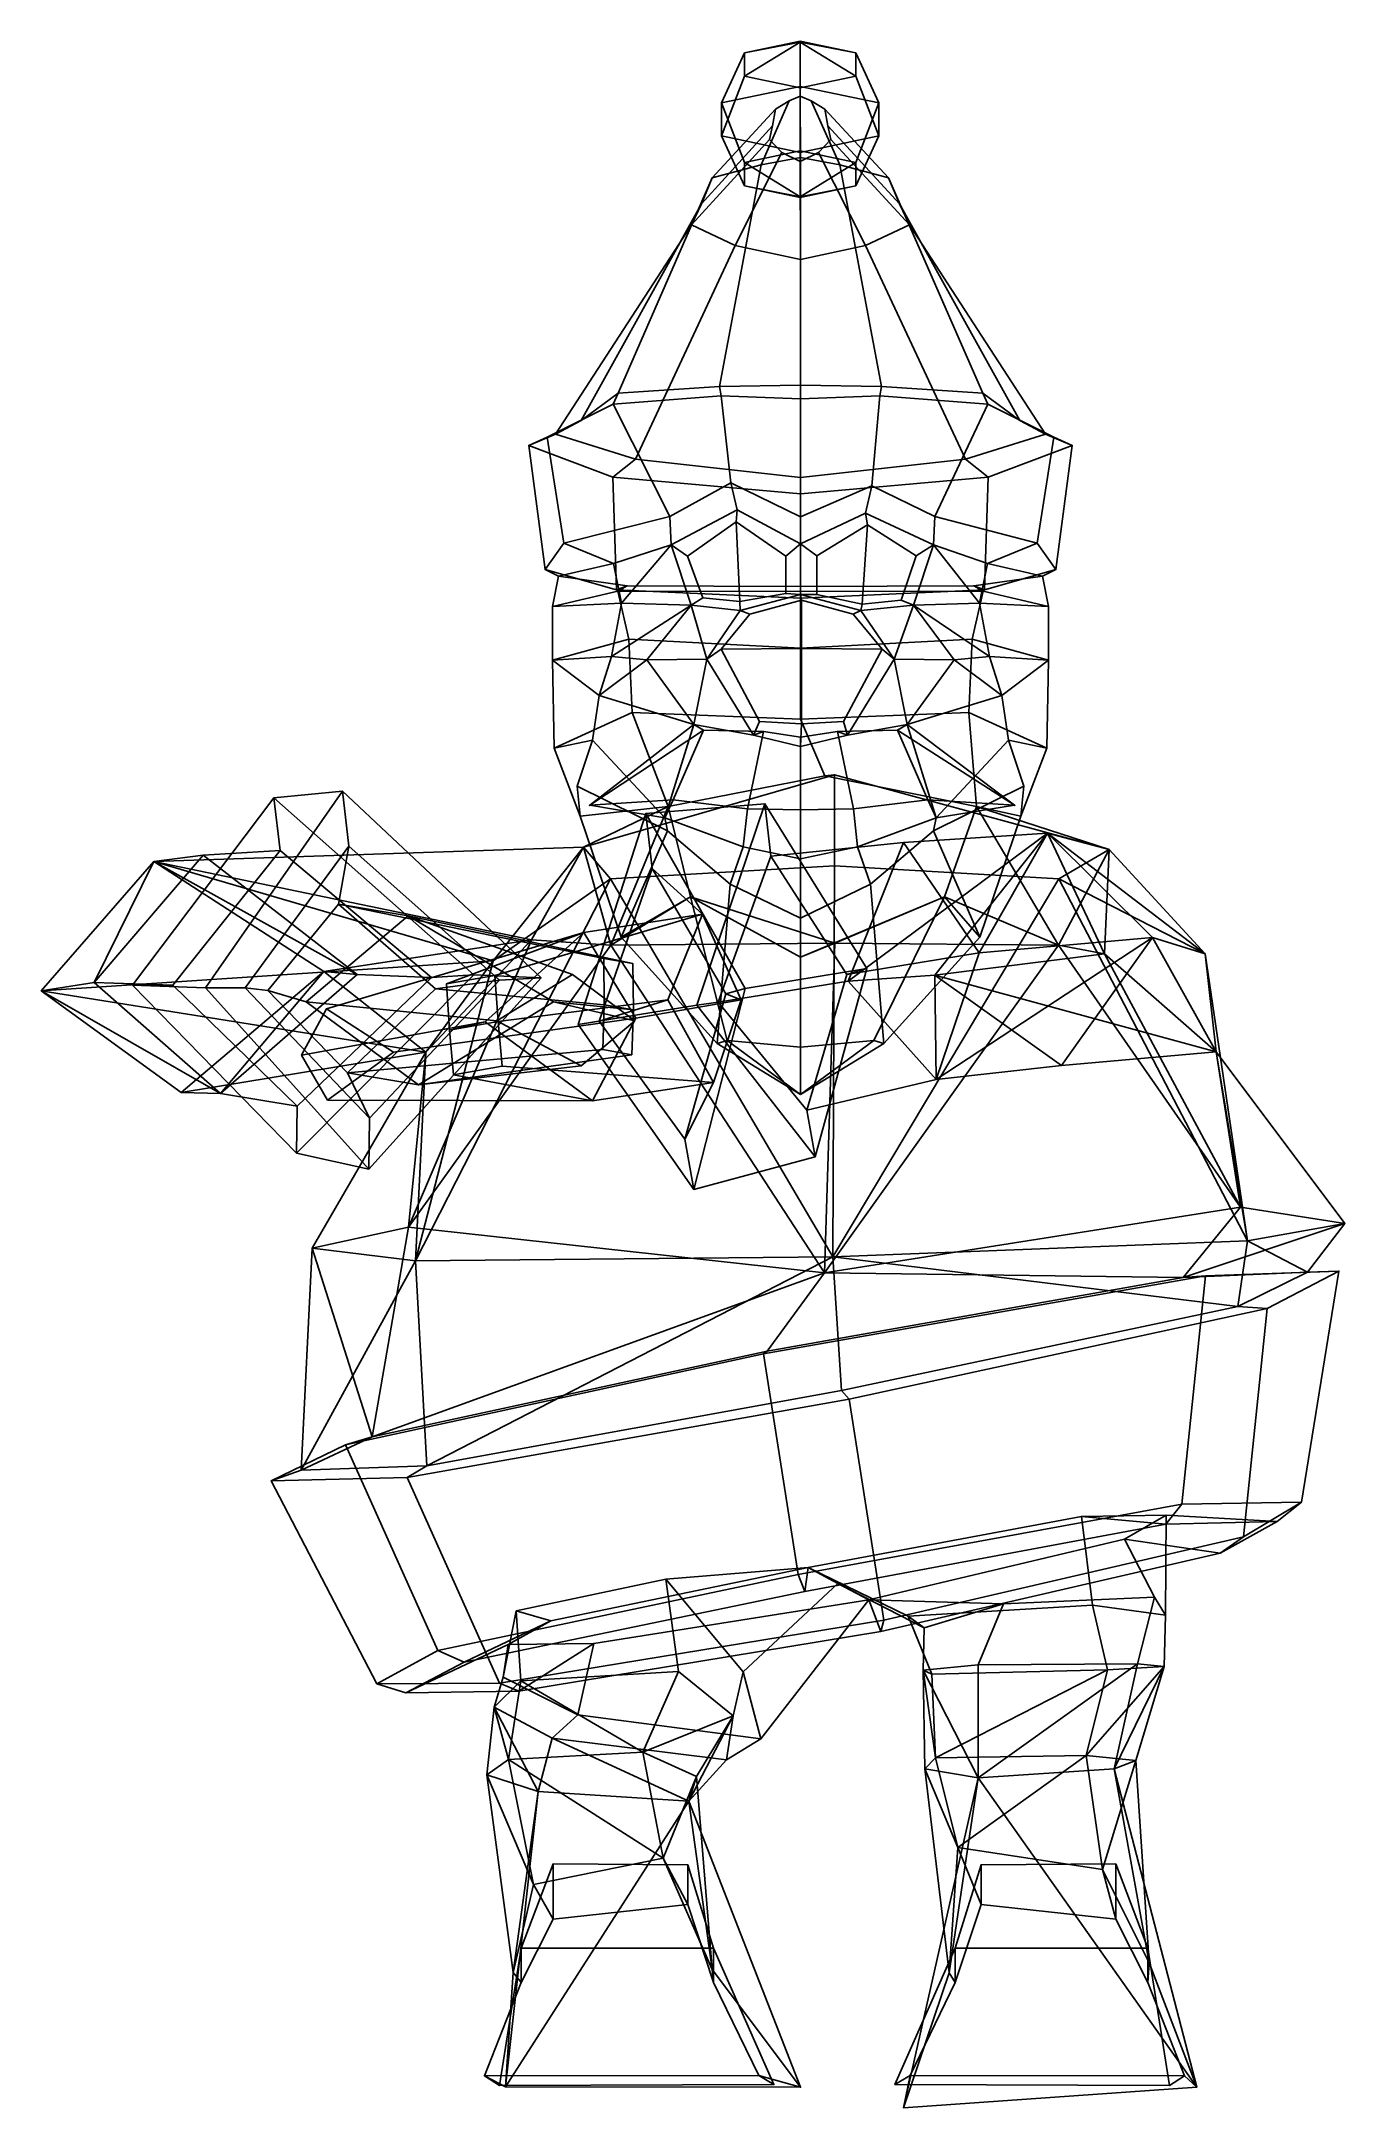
# Model space of a CAD drawing. Extents: x -196 to 123, y -158 to 347.
import ezdxf

# ---------------------------------------------------------------- set-up
doc = ezdxf.new("R2010")
doc.units = 0

msp = doc.modelspace()

# ---------------------------------------------------------------- linework, layer by layer
for p in [(-61.807636, 160.365143, 67.062904), (42.198933, 160.365143, 67.062904)]:
    msp.add_point(p)
for points in [[(-29.523815, 324.226349, -28.257286), (-23.886806, 338.795776, -25.568964), (-23.886805, 344.508667, -39.361069), (-29.523809, 332.305603, -47.762344)], [(-23.886805, 344.508667, -39.361069), (-10.277912, 347.365112, -46.257175), (-10.27791, 336.345215, -57.514843), (-29.523809, 332.305603, -47.762344)], [(-10.277919, 335.939362, -18.672909), (-10.277915, 347.196991, -30.168293), (-23.886806, 338.795776, -25.568964)], [(-23.886806, 338.795776, -25.568964), (-10.277915, 347.196991, -30.168293), (-23.886805, 344.508667, -39.361069)], [(-10.277915, 347.196991, -30.168293), (-10.277912, 347.365112, -46.257175), (-23.886805, 344.508667, -39.361069)], [(-10.277919, 335.939362, -18.672909), (3.331006, 338.795776, -25.56896), (-10.277915, 347.196991, -30.168293)], [(-10.277915, 347.196991, -30.168293), (3.331009, 344.508667, -39.361065), (-10.277912, 347.365112, -46.257175)], [(3.331006, 338.795776, -25.56896), (3.331009, 344.508667, -39.361065), (-10.277915, 347.196991, -30.168293)], [(3.331009, 344.508667, -39.361065), (8.967982, 332.305603, -47.762341), (-10.27791, 336.345215, -57.514843), (-10.277912, 347.365112, -46.257175)], [(8.967978, 324.226349, -28.257282), (8.967982, 332.305603, -47.762341), (3.331009, 344.508667, -39.361065), (3.331006, 338.795776, -25.56896)], [(-10.277919, 320.186737, -18.504814), (-10.277919, 335.939362, -18.672909), (-23.886806, 338.795776, -25.568964), (-29.523815, 324.226349, -28.257286)], [(-23.886803, 317.736115, -50.450611), (-29.523809, 332.305603, -47.762344), (-10.27791, 336.345215, -57.514843), (-10.27791, 320.59259, -57.346718)], [(-10.287904, 333.947815, -25.703514), (-12.983326, 332.783112, -26.193312), (-19.862579, 317.090332, 30.81974), (-10.236073, 318.9021, 33.811337)], [(-10.287904, 333.947815, -25.703514), (-10.236073, 318.9021, 33.811337), (-0.609566, 317.090332, 30.81974), (-7.592482, 332.783112, -26.193312)], [(-10.277919, 320.186737, -18.504814), (8.967978, 324.226349, -28.257282), (3.331006, 338.795776, -25.56896), (-10.277919, 335.939362, -18.672909)], [(3.331009, 317.736115, -50.450607), (-10.27791, 320.59259, -57.346718), (-10.27791, 336.345215, -57.514843), (8.967982, 332.305603, -47.762341)], [(-16.323826, 330.787415, -27.032579), (-17.073843, 326.67691, -28.761169), (-34.471565, 307.591644, 15.135518), (-31.792938, 313.98584, 25.693619)], [(-12.983326, 332.783112, -26.193312), (-16.323826, 330.787415, -27.032579), (-31.792938, 313.98584, 25.693619), (-19.862579, 317.090332, 30.81974)], [(-29.523815, 324.226349, -28.257286), (-29.523809, 332.305603, -47.762344), (-23.886803, 317.736115, -50.450611), (-23.886806, 312.023254, -36.658508)], [(-7.592482, 332.783112, -26.193312), (-0.609566, 317.090332, 30.81974), (11.320793, 313.98584, 25.693621), (-4.251981, 330.787415, -27.032578)], [(-4.251981, 330.787415, -27.032578), (11.320793, 313.98584, 25.693621), (13.999417, 307.591644, 15.135521), (-3.501967, 326.67691, -28.761166)], [(8.967978, 324.226349, -28.257282), (3.331006, 312.023254, -36.658504), (3.331009, 317.736115, -50.450607), (8.967982, 332.305603, -47.762341)], [(-17.073843, 326.67691, -28.761169), (-17.760502, 323.361206, -30.155521), (-36.923923, 302.433807, 6.618905), (-34.471565, 307.591644, 15.135518)], [(-10.277919, 320.186737, -18.504814), (-29.523815, 324.226349, -28.257286), (-23.886806, 312.023254, -36.658508), (-10.277916, 309.166809, -29.762453)], [(-10.277919, 320.186737, -18.504814), (-10.277916, 309.166809, -29.762453), (3.331006, 312.023254, -36.658504), (8.967978, 324.226349, -28.257282)], [(-3.501967, 326.67691, -28.761166), (13.999417, 307.591644, 15.135521), (16.45178, 302.433807, 6.618908), (-2.815305, 323.361206, -30.155519)], [(-17.760502, 323.361206, -30.155521), (-14.759558, 320.120026, -31.518515), (-26.206263, 297.391876, -1.706276), (-36.923923, 302.433807, 6.618905)], [(-10.208076, 263.182037, 76.465439), (-10.236073, 318.9021, 33.811337), (-19.862579, 317.090332, 30.81974), (-29.996338, 262.8508, 69.037758)], [(-14.759558, 320.120026, -31.518515), (-10.287906, 317.936462, -32.436779), (-10.236076, 293.995178, -7.314885), (-26.206263, 297.391876, -1.706276)], [(-10.277922, 309.3349, -45.851284), (-23.886803, 317.736115, -50.450611), (-10.27791, 320.59259, -57.346718)], [(-5.816253, 320.119995, -31.518513), (5.734111, 297.391876, -1.706274), (-10.236076, 293.995178, -7.314885), (-10.287906, 317.936462, -32.436779)], [(-10.277922, 309.3349, -45.851284), (-10.27791, 320.59259, -57.346718), (3.331009, 317.736115, -50.450607)], [(-10.208076, 263.182037, 76.465439), (9.580185, 262.8508, 69.037758), (-0.609566, 317.090332, 30.81974), (-10.236073, 318.9021, 33.811337)], [(-2.815305, 323.361206, -30.155519), (16.45178, 302.433807, 6.618908), (5.734111, 297.391876, -1.706274), (-5.816253, 320.119995, -31.518513)], [(-63.897175, 254.509857, 28.725325), (-54.856644, 261.207367, 56.172512), (-31.792938, 313.98584, 25.693619), (-34.471565, 307.591644, 15.135518)], [(-54.856644, 261.207367, 56.172512), (-29.996338, 262.8508, 69.037758), (-19.862579, 317.090332, 30.81974), (-31.792938, 313.98584, 25.693619)], [(-23.886806, 312.023254, -36.658508), (-23.886803, 317.736115, -50.450611), (-10.277922, 309.3349, -45.851284)], [(3.331006, 312.023254, -36.658504), (-10.277922, 309.3349, -45.851284), (3.331009, 317.736115, -50.450607)], [(34.440498, 261.207367, 56.172512), (11.320793, 313.98584, 25.693621), (-0.609566, 317.090332, 30.81974), (9.580185, 262.8508, 69.037758)], [(43.48103, 254.509857, 28.725325), (13.999417, 307.591644, 15.135521), (11.320793, 313.98584, 25.693621), (34.440498, 261.207367, 56.172512)], [(-10.277916, 309.166809, -29.762453), (-23.886806, 312.023254, -36.658508), (-10.277922, 309.3349, -45.851284)], [(-10.277916, 309.166809, -29.762453), (-10.277922, 309.3349, -45.851284), (3.331006, 312.023254, -36.658504)], [(-70.167114, 251.195404, 5.757127), (-63.897175, 254.509857, 28.725325), (-34.471565, 307.591644, 15.135518), (-36.923923, 302.433807, 6.618905)], [(49.750969, 251.195404, 5.757127), (16.45178, 302.433807, 6.618908), (13.999417, 307.591644, 15.135521), (43.48103, 254.509857, 28.725325)], [(-50.579201, 245.116272, -14.981855), (-70.167114, 251.195404, 5.757127), (-36.923923, 302.433807, 6.618905), (-26.206263, 297.391876, -1.706276)], [(30.163048, 245.116272, -14.981855), (5.734111, 297.391876, -1.706274), (16.45178, 302.433807, 6.618908), (49.750969, 251.195404, 5.757127)], [(-10.208076, 240.550964, -33.950272), (-50.579201, 245.116272, -14.981855), (-26.206263, 297.391876, -1.706276), (-10.236076, 293.995178, -7.314885)], [(-10.208076, 240.550964, -33.950272), (-10.236076, 293.995178, -7.314885), (5.734111, 297.391876, -1.706274), (30.163048, 245.116272, -14.981855)], [(-10.208076, 259.845154, 80.058594), (-10.208076, 263.182037, 76.465439), (-29.996338, 262.8508, 69.037758), (-29.607674, 260.593323, 73.943092)], [(-10.208076, 259.845154, 80.058594), (9.191521, 260.593323, 73.943092), (9.580185, 262.8508, 69.037758), (-10.208076, 263.182037, 76.465439)], [(-56.098995, 258.528229, 60.784153), (-54.856644, 261.207367, 56.172512), (-63.897175, 254.509857, 28.725325), (-72.195854, 250.453552, 30.135275)], [(-42.191582, 231.070618, 67.036667), (-56.098995, 258.528229, 60.784153), (-72.195854, 250.453552, 30.135275), (-68.148788, 224.498657, 48.476616)], [(-29.607674, 260.593323, 73.943092), (-29.996338, 262.8508, 69.037758), (-54.856644, 261.207367, 56.172512), (-56.098995, 258.528229, 60.784153)], [(-27.250847, 239.316376, 78.151108), (-29.607674, 260.593323, 73.943092), (-56.098995, 258.528229, 60.784153), (-42.191582, 231.070618, 67.036667)], [(-10.208076, 230.987427, 82.375122), (-10.208076, 259.845154, 80.058594), (-29.607674, 260.593323, 73.943092), (-27.250847, 239.316376, 78.151108)], [(-10.208076, 230.987427, 82.375122), (7.23842, 238.511993, 78.221481), (9.191521, 260.593323, 73.943092), (-10.208076, 259.845154, 80.058594)], [(7.23842, 238.511993, 78.221481), (22.647472, 231.070618, 67.036674), (35.68285, 258.528198, 60.784153), (9.191521, 260.593323, 73.943092)], [(9.191521, 260.593323, 73.943092), (35.68285, 258.528198, 60.784153), (34.440498, 261.207367, 56.172512), (9.580185, 262.8508, 69.037758)], [(22.647472, 231.070618, 67.036674), (47.732647, 224.498657, 48.476616), (51.779705, 250.453552, 30.135275), (35.68285, 258.528198, 60.784153)], [(35.68285, 258.528198, 60.784153), (51.779705, 250.453552, 30.135275), (43.48103, 254.509857, 28.725325), (34.440498, 261.207367, 56.172512)], [(-72.195854, 250.453552, 30.135275), (-63.897175, 254.509857, 28.725325), (-70.167114, 251.195404, 5.757127), (-76.721542, 248.442535, 4.333527)], [(51.779705, 250.453552, 30.135275), (56.305397, 248.442535, 4.333527), (49.750969, 251.195404, 5.757127), (43.48103, 254.509857, 28.725325)], [(-76.721542, 248.442535, 4.333527), (-70.167114, 251.195404, 5.757127), (-50.579201, 245.116272, -14.981855), (-56.107918, 240.665161, -18.41568)], [(-68.148788, 224.498657, 48.476616), (-72.195854, 250.453552, 30.135275), (-76.721542, 248.442535, 4.333527), (-72.722206, 218.059326, 11.174813)], [(-72.722206, 218.059326, 11.174813), (-76.721542, 248.442535, 4.333527), (-56.107918, 240.665161, -18.41568), (-55.212589, 213.052094, -14.63905)], [(56.305397, 248.442535, 4.333527), (35.691769, 240.665161, -18.41568), (30.163048, 245.116272, -14.981855), (49.750969, 251.195404, 5.757127)], [(52.306061, 218.059326, 11.174813), (34.796444, 213.052094, -14.63905), (35.691769, 240.665161, -18.41568), (56.305397, 248.442535, 4.333527)], [(47.732647, 224.498657, 48.476616), (52.306061, 218.059326, 11.174813), (56.305397, 248.442535, 4.333527), (51.779705, 250.453552, 30.135275)], [(-56.107918, 240.665161, -18.41568), (-50.579201, 245.116272, -14.981855), (-10.208076, 240.550964, -33.950272), (-10.208076, 236.552307, -38.1698)], [(35.691769, 240.665161, -18.41568), (-10.208076, 236.552307, -38.1698), (-10.208076, 240.550964, -33.950272), (30.163048, 245.116272, -14.981855)], [(-55.212589, 213.052094, -14.63905), (-56.107918, 240.665161, -18.41568), (-10.208076, 236.552307, -38.1698), (-10.208076, 211.044067, -34.306984)], [(-27.250847, 239.316376, 78.151108), (-42.191582, 231.070618, 67.036667), (-41.898872, 224.137268, 65.536674), (-25.682158, 232.670227, 77.500275)], [(-10.208076, 230.987427, 82.375122), (-27.250847, 239.316376, 78.151108), (-25.682158, 232.670227, 77.500275), (-10.208076, 224.379089, 79.651413)], [(34.796444, 213.052094, -14.63905), (-10.208076, 211.044067, -34.306984), (-10.208076, 236.552307, -38.1698), (35.691769, 240.665161, -18.41568)], [(-10.208076, 230.987427, 82.375122), (-10.208076, 224.379089, 79.651413), (5.669725, 231.863403, 77.514351), (7.23842, 238.511993, 78.221481)], [(7.23842, 238.511993, 78.221481), (5.669725, 231.863403, 77.514351), (22.354757, 224.137268, 65.536674), (22.647472, 231.070618, 67.036674)], [(-55.98325, 219.560669, 48.897114), (-41.898872, 224.137268, 65.536674), (-42.191582, 231.070618, 67.036667), (-68.148788, 224.498657, 48.476616)], [(-25.941006, 229.697693, 75.037468), (-25.682158, 232.670227, 77.500275), (-41.898872, 224.137268, 65.536674), (-37.878136, 221.328979, 65.221893)], [(-25.041649, 210.204559, 73.207939), (-25.941006, 229.697693, 75.037468), (-37.878136, 221.328979, 65.221893), (-34.131134, 211.139099, 68.115715)], [(-25.941006, 229.697693, 75.037468), (-13.793132, 221.325775, 76.663498), (-10.208076, 224.379089, 79.651413), (-25.682158, 232.670227, 77.500275)], [(-13.793132, 221.325775, 76.663498), (-25.941006, 229.697693, 75.037468), (-25.041649, 210.204559, 73.207939), (-13.793132, 212.208496, 77.507698)], [(6.176597, 229.002502, 74.836418), (5.669725, 231.863403, 77.514351), (-10.208076, 224.379089, 79.651413), (-6.169884, 221.445038, 76.843811)], [(-6.169884, 221.445038, 76.843811), (-6.169884, 211.94043, 77.886055), (4.859583, 209.592163, 72.577728), (6.176597, 229.002502, 74.836418)], [(4.859583, 209.592163, 72.577728), (14.421907, 210.588196, 66.291008), (18.095942, 221.448425, 62.718403), (6.176597, 229.002502, 74.836418)], [(6.176597, 229.002502, 74.836418), (18.095942, 221.448425, 62.718403), (22.354757, 224.137268, 65.536674), (5.669725, 231.863403, 77.514351)], [(35.567101, 219.560669, 48.897114), (47.732647, 224.498657, 48.476616), (22.647472, 231.070618, 67.036674), (22.354757, 224.137268, 65.536674)], [(-68.148788, 224.498657, 48.476616), (-72.722206, 218.059326, 11.174813), (-69.416664, 216.396179, 11.980857), (-55.98325, 219.560669, 48.897114)], [(-54.010498, 209.859009, 49.22377), (-41.898872, 224.137268, 65.536674), (-55.98325, 219.560669, 48.897114)], [(-36.968605, 209.298401, 69.117058), (-41.898872, 224.137268, 65.536674), (-54.010498, 209.859009, 49.22377)], [(-34.131134, 211.139099, 68.115715), (-37.878136, 221.328979, 65.221893), (-41.898872, 224.137268, 65.536674), (-36.968605, 209.298401, 69.117058)], [(-13.793132, 212.208496, 77.507698), (-10.208076, 211.96109, 80.712097), (-10.208076, 224.379089, 79.651413), (-13.793132, 221.325775, 76.663498)], [(-6.169884, 211.94043, 77.886055), (-6.169884, 221.445038, 76.843811), (-10.208076, 224.379089, 79.651413), (-10.208076, 211.96109, 80.712097)], [(14.421907, 210.588196, 66.291008), (17.424492, 209.298401, 69.117058), (22.354757, 224.137268, 65.536674), (18.095942, 221.448425, 62.718403)], [(17.424492, 209.298401, 69.117058), (33.594345, 209.859009, 49.22377), (22.354757, 224.137268, 65.536674)], [(33.594345, 209.859009, 49.22377), (35.567101, 219.560669, 48.897114), (22.354757, 224.137268, 65.536674)], [(47.732647, 224.498657, 48.476616), (35.567101, 219.560669, 48.897114), (49.000523, 216.396179, 11.980857), (52.306061, 218.059326, 11.174813)], [(-72.722206, 218.059326, 11.174813), (-55.212589, 213.052094, -14.63905), (-52.626461, 214.100952, -14.332152), (-69.416664, 216.396179, 11.980857)], [(-55.98325, 219.560669, 48.897114), (-69.416664, 216.396179, 11.980857), (-70.921074, 209.042908, 13.02993), (-54.010498, 209.859009, 49.22377)], [(52.306061, 218.059326, 11.174813), (49.000523, 216.396179, 11.980857), (32.210316, 214.100952, -14.332152), (34.796444, 213.052094, -14.63905)], [(35.567101, 219.560669, 48.897114), (33.594345, 209.859009, 49.22377), (50.504925, 209.042908, 13.02993), (49.000523, 216.396179, 11.980857)], [(-70.942856, 195.848938, 15.208862), (-70.921074, 209.042908, 13.02993), (-54.938824, 212.72229, -16.75971), (-52.194046, 201.025208, -18.243441)], [(-70.921074, 209.042908, 13.02993), (-69.416664, 216.396179, 11.980857), (-52.626461, 214.100952, -14.332152), (-54.938824, 212.72229, -16.75971)], [(-55.212589, 213.052094, -14.63905), (-10.208076, 211.044067, -34.306984), (-10.208076, 213.87439, -31.491554), (-52.626461, 214.100952, -14.332152)], [(-54.938824, 212.72229, -16.75971), (-52.626461, 214.100952, -14.332152), (-10.208076, 213.87439, -31.491554), (-10.208076, 212.648071, -31.837349)], [(-52.194046, 201.025208, -18.243441), (-54.938824, 212.72229, -16.75971), (-10.208076, 212.648071, -31.837349), (-10.208072, 198.771912, -30.378027)], [(34.796444, 213.052094, -14.63905), (32.210316, 214.100952, -14.332152), (-10.208076, 213.87439, -31.491554), (-10.208076, 211.044067, -34.306984)], [(34.522671, 212.72229, -16.75971), (-10.208076, 212.648071, -31.837349), (-10.208076, 213.87439, -31.491554), (32.210316, 214.100952, -14.332152)], [(31.777895, 201.025208, -18.243441), (-10.208072, 198.771912, -30.378027), (-10.208076, 212.648071, -31.837349), (34.522671, 212.72229, -16.75971)], [(50.526711, 195.848938, 15.208862), (31.777895, 201.025208, -18.243441), (34.522671, 212.72229, -16.75971), (50.504925, 209.042908, 13.02993)], [(50.504925, 209.042908, 13.02993), (34.522671, 212.72229, -16.75971), (32.210316, 214.100952, -14.332152), (49.000523, 216.396179, 11.980857)], [(-54.010498, 209.859009, 49.22377), (-70.921074, 209.042908, 13.02993), (-70.942856, 195.848938, 15.208862), (-56.452267, 196.759888, 49.072594)], [(-56.452267, 196.759888, 49.072594), (-36.968605, 209.298401, 69.117058), (-54.010498, 209.859009, 49.22377)], [(-47.79829, 195.943115, 72.29361), (-36.968605, 209.298401, 69.117058), (-56.452267, 196.759888, 49.072594)], [(-47.79829, 195.943115, 72.29361), (-33.166531, 196.096497, 75.328041), (-36.968605, 209.298401, 69.117058)], [(-25.041649, 210.204559, 73.207939), (-34.131134, 211.139099, 68.115715), (-36.968605, 209.298401, 69.117058), (-25.008757, 208.017517, 75.40377)], [(-33.166531, 196.096497, 75.328041), (-25.008757, 208.017517, 75.40377), (-36.968605, 209.298401, 69.117058)], [(-29.648897, 198.576141, 92.784737), (-22.572569, 207.140503, 91.587402), (-25.008757, 208.017517, 75.40377), (-33.166531, 196.096497, 75.328041)], [(-9.949695, 198.757813, 99.233948), (-9.949695, 210.574738, 95.10392), (-22.572569, 207.140503, 91.587402), (-29.648897, 198.576141, 92.784737)], [(-25.041649, 210.204559, 73.207939), (-25.008757, 208.017517, 75.40377), (-10.208076, 211.96109, 80.712097), (-13.793132, 212.208496, 77.507698)], [(-9.949695, 210.574738, 95.10392), (-10.208076, 211.96109, 80.712097), (-25.008757, 208.017517, 75.40377), (-22.572569, 207.140503, 91.587402)], [(-9.949695, 210.574738, 95.10392), (2.673178, 207.140503, 91.587402), (4.592602, 208.017517, 75.40377), (-10.208076, 211.96109, 80.712097)], [(4.859583, 209.592163, 72.577728), (-6.169884, 211.94043, 77.886055), (-10.208076, 211.96109, 80.712097), (4.592602, 208.017517, 75.40377)], [(-9.949695, 198.757813, 99.233948), (9.749506, 198.576141, 92.784737), (2.673178, 207.140503, 91.587402), (-9.949695, 210.574738, 95.10392)], [(9.749506, 198.576141, 92.784737), (12.75038, 196.096497, 75.328041), (4.592602, 208.017517, 75.40377), (2.673178, 207.140503, 91.587402)], [(4.859583, 209.592163, 72.577728), (4.592602, 208.017517, 75.40377), (17.424492, 209.298401, 69.117058), (14.421907, 210.588196, 66.291008)], [(12.75038, 196.096497, 75.328041), (17.424492, 209.298401, 69.117058), (4.592602, 208.017517, 75.40377)], [(27.382139, 195.943115, 72.29361), (17.424492, 209.298401, 69.117058), (12.75038, 196.096497, 75.328041)], [(36.036121, 196.759888, 49.072594), (33.594345, 209.859009, 49.22377), (17.424492, 209.298401, 69.117058)], [(27.382139, 195.943115, 72.29361), (36.036121, 196.759888, 49.072594), (17.424492, 209.298401, 69.117058)], [(33.594345, 209.859009, 49.22377), (36.036121, 196.759888, 49.072594), (50.526711, 195.848938, 15.208862), (50.504925, 209.042908, 13.02993)], [(-70.5065, 174.294678, 16.571548), (-70.942856, 195.848938, 15.208862), (-52.194046, 201.025208, -18.243441), (-51.401329, 183.037537, -15.332593)], [(-51.401329, 183.037537, -15.332593), (-52.194046, 201.025208, -18.243441), (-10.208072, 198.771912, -30.378027), (-10.208072, 181.411835, -25.946869)], [(-20.224569, 180.828156, 87.949043), (-29.648897, 198.576141, 92.784737), (-33.166531, 196.096497, 75.328041), (-21.674538, 177.509399, 75.079315)], [(-9.949695, 180.306702, 93.17907), (-9.949695, 198.757813, 99.233948), (-29.648897, 198.576141, 92.784737), (-20.224569, 180.828156, 87.949043)], [(30.985178, 183.037537, -15.332594), (-10.208072, 181.411835, -25.946869), (-10.208072, 198.771912, -30.378027), (31.777895, 201.025208, -18.243441)], [(-9.949695, 180.306702, 93.17907), (0.32518, 180.828156, 87.949043), (9.749506, 198.576141, 92.784737), (-9.949695, 198.757813, 99.233948)], [(0.32518, 180.828156, 87.949043), (1.258384, 177.509399, 75.079315), (12.75038, 196.096497, 75.328041), (9.749506, 198.576141, 92.784737)], [(50.090359, 174.294678, 16.571548), (30.985178, 183.037537, -15.332594), (31.777895, 201.025208, -18.243441), (50.526711, 195.848938, 15.208862)], [(-56.452267, 196.759888, 49.072594), (-70.942856, 195.848938, 15.208862), (-59.518341, 187.236511, 48.515816)], [(-61.124084, 176.30658, 48.694519), (-59.518341, 187.236511, 48.515816), (-70.942856, 195.848938, 15.208862), (-70.5065, 174.294678, 16.571548)], [(-59.518341, 187.236511, 48.515816), (-47.79829, 195.943115, 72.29361), (-56.452267, 196.759888, 49.072594)], [(-36.30167, 180.129791, 69.176178), (-47.79829, 195.943115, 72.29361), (-59.518341, 187.236511, 48.515816)], [(-36.30167, 180.129791, 69.176178), (-33.166531, 196.096497, 75.328041), (-47.79829, 195.943115, 72.29361)], [(-21.674538, 177.509399, 75.079315), (-33.166531, 196.096497, 75.328041), (-36.30167, 180.129791, 69.176178)], [(1.258384, 177.509399, 75.079315), (15.885519, 180.129791, 69.176178), (12.75038, 196.096497, 75.328041)], [(15.885519, 180.129791, 69.176178), (27.382139, 195.943115, 72.29361), (12.75038, 196.096497, 75.328041)], [(15.885519, 180.129791, 69.176178), (39.102196, 187.236511, 48.515816), (27.382139, 195.943115, 72.29361)], [(39.102196, 187.236511, 48.515816), (36.036121, 196.759888, 49.072594), (27.382139, 195.943115, 72.29361)], [(36.036121, 196.759888, 49.072594), (39.102196, 187.236511, 48.515816), (50.526711, 195.848938, 15.208862)], [(40.707939, 176.30658, 48.694519), (50.090359, 174.294678, 16.571548), (50.526711, 195.848938, 15.208862), (39.102196, 187.236511, 48.515816)], [(-61.124084, 176.30658, 48.694519), (-43.409679, 157.303833, 75.485527), (-36.30167, 180.129791, 69.176178), (-59.518341, 187.236511, 48.515816)], [(40.707939, 176.30658, 48.694519), (39.102196, 187.236511, 48.515816), (15.885519, 180.129791, 69.176178), (22.993526, 157.303833, 75.485527)], [(-64.177963, 157.683044, 20.680662), (-70.5065, 174.294678, 16.571548), (-51.401329, 183.037537, -15.332593), (-42.635231, 160.034058, 21.153368)], [(-42.635231, 160.034058, 21.153368), (-51.401329, 183.037537, -15.332593), (-10.208072, 181.411835, -25.946869), (-4.251799, 167.54248, 0.478074)], [(32.848831, 160.034058, 21.153366), (-4.251799, 167.54248, 0.478074), (-10.208072, 181.411835, -25.946869), (30.985178, 183.037537, -15.332594)], [(43.76181, 157.683044, 20.68066), (32.848831, 160.034058, 21.153366), (30.985178, 183.037537, -15.332594), (50.090359, 174.294678, 16.571548)], [(-33.935482, 178.709167, 83.176399), (-36.30167, 180.129791, 69.176178), (-61.807636, 160.365143, 67.062904)], [(-61.807636, 160.365143, 67.062904), (-36.30167, 180.129791, 69.176178), (-43.409679, 157.303833, 75.485527)], [(-41.412682, 161.660431, 85.570412), (-33.935482, 178.709167, 83.176399), (-61.807636, 160.365143, 67.062904)], [(-19.238111, 178.446899, 83.29351), (-33.935482, 178.709167, 83.176399), (-41.412682, 161.660431, 85.570412), (-23.199064, 159.469116, 94.237976)], [(-33.935482, 178.709167, 83.176399), (-19.238111, 178.446899, 83.29351), (-21.674538, 177.509399, 75.079315), (-36.30167, 180.129791, 69.176178)], [(-23.199064, 159.469116, 94.237976), (-10.208076, 159.265625, 94.921684), (-10.208076, 177.032837, 86.042076), (-19.238111, 178.446899, 83.29351)], [(-9.949695, 180.306702, 93.17907), (-20.224569, 180.828156, 87.949043), (-21.674538, 177.509399, 75.079315), (-10.208076, 174.722046, 80.998802)], [(-10.208076, 177.032837, 86.042076), (-10.208076, 174.722046, 80.998802), (-21.674538, 177.509399, 75.079315), (-19.238111, 178.446899, 83.29351)], [(-9.949695, 180.306702, 93.17907), (-10.208076, 174.722046, 80.998802), (1.258384, 177.509399, 75.079315), (0.32518, 180.828156, 87.949043)], [(2.782909, 159.469116, 94.237976), (-1.178041, 178.446899, 83.29351), (-10.208076, 177.032837, 86.042076), (-10.208076, 159.265625, 94.921684)], [(-10.208076, 177.032837, 86.042076), (-1.178041, 178.446899, 83.29351), (1.258384, 177.509399, 75.079315), (-10.208076, 174.722046, 80.998802)], [(13.519329, 178.709167, 83.176399), (15.885519, 180.129791, 69.176178), (1.258384, 177.509399, 75.079315), (-1.178041, 178.446899, 83.29351)], [(-1.178041, 178.446899, 83.29351), (2.782909, 159.469116, 94.237976), (20.996531, 161.660431, 85.570412), (13.519329, 178.709167, 83.176399)], [(13.519329, 178.709167, 83.176399), (42.198933, 160.365143, 67.062904), (15.885519, 180.129791, 69.176178)], [(20.996531, 161.660431, 85.570412), (42.198933, 160.365143, 67.062904), (13.519329, 178.709167, 83.176399)], [(42.198933, 160.365143, 67.062904), (22.993526, 157.303833, 75.485527), (15.885519, 180.129791, 69.176178)], [(-64.177963, 157.683044, 20.680662), (-64.847313, 165.048523, 51.864799), (-61.124084, 176.30658, 48.694519), (-70.5065, 174.294678, 16.571548)], [(-61.124084, 176.30658, 48.694519), (-64.847313, 165.048523, 51.864799), (-42.726509, 154.082092, 66.474342), (-43.409679, 157.303833, 75.485527)], [(40.707939, 176.30658, 48.694519), (22.993526, 157.303833, 75.485527), (22.310356, 154.082092, 66.474342), (44.431168, 165.048523, 51.864799)], [(43.76181, 157.683044, 20.68066), (50.090359, 174.294678, 16.571548), (40.707939, 176.30658, 48.694519), (44.431168, 165.048523, 51.864799)], [(-1.853932, 167.796265, 5.078217), (-1.857344, 145.49173, -46.094997), (-56.752666, 142.352966, -36.493587), (-63.339252, 150.082886, 1.031786)], [(-1.853932, 167.796265, 5.078217), (-63.339252, 150.082886, 1.031786), (-42.635231, 160.034058, 21.153368), (-4.251799, 167.54248, 0.478074)], [(-4.251799, 167.54248, 0.478074), (32.848831, 160.034058, 21.153366), (65.359222, 149.516205, -3.436558), (-1.853932, 167.796265, 5.078217)], [(-1.853932, 167.796265, 5.078217), (65.359222, 149.516205, -3.436558), (53.064346, 142.352966, -36.493587), (-1.857344, 145.49173, -46.094997)], [(-155.865723, 115.648285, 175.132996), (-122.315376, 163.826996, 154.699265), (-139.121796, 162.155579, 127.054848), (-173.686172, 116.327698, 147.222702)], [(-173.686172, 116.327698, 147.222702), (-139.121796, 162.155579, 127.054848), (-137.6008, 149.296326, 125.88504), (-163.808929, 116.286377, 141.210144)], [(-155.865723, 115.648285, 175.132996), (-146.13559, 115.647644, 169.210739), (-120.794319, 150.351746, 153.517761), (-122.315376, 163.826996, 154.699265)], [(-90.175896, 118.83252, 96.44165), (-139.121796, 162.155579, 127.054848), (-122.315376, 163.826996, 154.699265), (-73.697945, 118.112854, 125.168297)], [(-90.175896, 118.83252, 96.44165), (-100.543579, 118.18396, 102.739662), (-137.6008, 149.296326, 125.88504), (-139.121796, 162.155579, 127.054848)], [(-73.697945, 118.112854, 125.168297), (-122.315376, 163.826996, 154.699265), (-120.794319, 150.351746, 153.517761), (-83.887276, 117.51474, 131.358688)], [(-42.726509, 154.082092, 66.474342), (-64.847313, 165.048523, 51.864799), (-64.177963, 157.683044, 20.680662), (-54.099892, 128.035583, 36.675087)], [(22.310356, 154.082092, 66.474342), (33.683743, 128.035583, 36.675087), (43.76181, 157.683044, 20.68066), (44.431168, 165.048523, 51.864799)], [(-35.54689, 111.387177, 94.134735), (-64.614807, 106.665649, 109.301315), (-48.058254, 158.365479, 158.071442), (-18.919716, 160.73587, 144.1147)], [(-64.614807, 106.665649, 109.301315), (-59.49197, 107.471191, 120.053474), (-46.479542, 144.891174, 156.956604), (-48.058254, 158.365479, 158.071442)], [(-54.099892, 128.035583, 36.675087), (-64.177963, 157.683044, 20.680662), (-42.635231, 160.034058, 21.153368), (-37.109379, 137.972595, 45.316849)], [(-63.339252, 150.082886, 1.031786), (-56.614574, 126.098267, 59.291286), (-42.635231, 160.034058, 21.153368)], [(-43.409679, 157.303833, 75.485527), (-41.412682, 161.660431, 85.570412), (-61.807636, 160.365143, 67.062904)], [(-56.614574, 126.098267, 59.291286), (-37.109379, 137.972595, 45.316849), (-42.635231, 160.034058, 21.153368)], [(-23.711342, 115.483429, 195.922546), (6.024877, 120.348999, 182.171234), (-18.919716, 160.73587, 144.1147), (-48.058254, 158.365479, 158.071442)], [(-23.711342, 115.483429, 195.922546), (-48.058254, 158.365479, 158.071442), (-46.479542, 144.891174, 156.956604), (-28.504498, 114.151306, 185.675613)], [(-23.199064, 159.469116, 94.237976), (-41.412682, 161.660431, 85.570412), (-43.409679, 157.303833, 75.485527), (-24.200691, 150.170074, 84.332352)], [(-27.382986, 141.018555, 86.380203), (-24.200691, 150.170074, 84.332352), (-43.409679, 157.303833, 75.485527), (-42.726509, 154.082092, 66.474342)], [(-35.54689, 111.387177, 94.134735), (-18.919716, 160.73587, 144.1147), (-17.447378, 147.868011, 142.977661), (-30.32749, 112.167419, 105.076553)], [(-10.208076, 159.265625, 94.921684), (-23.199064, 159.469116, 94.237976), (-24.200691, 150.170074, 84.332352), (-10.208076, 147.203278, 89.803719)], [(6.024877, 120.348999, 182.171234), (1.16627, 118.956696, 171.770859), (-17.447378, 147.868011, 142.977661), (-18.919716, 160.73587, 144.1147)], [(-10.208076, 159.265625, 94.921684), (-10.208076, 147.203278, 89.803719), (3.784536, 150.170074, 84.332352), (2.782909, 159.469116, 94.237976)], [(2.782909, 159.469116, 94.237976), (3.784536, 150.170074, 84.332352), (22.993526, 157.303833, 75.485527), (20.996531, 161.660431, 85.570412)], [(6.966829, 141.018555, 86.380203), (22.310356, 154.082092, 66.474342), (22.993526, 157.303833, 75.485527), (3.784536, 150.170074, 84.332352)], [(22.993526, 157.303833, 75.485527), (42.198933, 160.365143, 67.062904), (20.996531, 161.660431, 85.570412)], [(33.683743, 128.035583, 36.675087), (25.078079, 137.972595, 45.316849), (32.848831, 160.034058, 21.153366), (43.76181, 157.683044, 20.68066)], [(52.935226, 126.098267, 59.291286), (32.848831, 160.034058, 21.153366), (25.078079, 137.972595, 45.316849)], [(65.359222, 149.516205, -3.436558), (32.848831, 160.034058, 21.153366), (52.935226, 126.098267, 59.291286)], [(-30.568111, 102.034058, 68.427002), (-27.382986, 141.018555, 86.380203), (-42.726509, 154.082092, 66.474342), (-54.099892, 128.035583, 36.675087)], [(1.478807, 117.289001, 88.742973), (50.236015, 153.554016, 87.773026), (22.637836, 118.732422, 61.788483)], [(1.478807, 117.289001, 88.742973), (14.990795, 151.19397, 127.358788), (50.236015, 153.554016, 87.773026)], [(10.151957, 102.034058, 68.427002), (33.683743, 128.035583, 36.675087), (22.310356, 154.082092, 66.474342), (6.966829, 141.018555, 86.380203)], [(33.524719, 124.197327, 156.606583), (50.236015, 153.554016, 87.773026), (14.990795, 151.19397, 127.358788)], [(64.243607, 124.010712, 28.851786), (22.637836, 118.732422, 61.788483), (50.236015, 153.554016, 87.773026)], [(33.524719, 124.197327, 156.606583), (75.93177, 128.013763, 110.120888), (50.236015, 153.554016, 87.773026)], [(64.243607, 124.010712, 28.851786), (50.236015, 153.554016, 87.773026), (65.359222, 149.516205, -3.436558)], [(88.85537, 123.960999, -19.652445), (65.359222, 149.516205, -3.436558), (50.236015, 153.554016, 87.773026)], [(88.85537, 123.960999, -19.652445), (50.236015, 153.554016, 87.773026), (75.93177, 128.013763, 110.120888)], [(-163.808929, 116.286377, 141.210144), (-137.6008, 149.296326, 125.88504), (-156.379013, 148.116974, 95.010551), (-183.083191, 116.98291, 110.673157)], [(-183.083191, 116.98291, 110.673157), (-156.379013, 148.116974, 95.010551), (-168.521805, 146.580139, 43.173775)], [(-76.03199, 127.375519, 46.957733), (-63.339252, 150.082886, 1.031786), (-168.521805, 146.580139, 43.173775)], [(-85.41069, 122.25589, -30.070658), (-168.521805, 146.580139, 43.173775), (-63.339252, 150.082886, 1.031786)], [(-118.708656, 118.913757, 71.528198), (-168.521805, 146.580139, 43.173775), (-156.379013, 148.116974, 95.010551)], [(-156.379013, 148.116974, 95.010551), (-137.6008, 149.296326, 125.88504), (-100.543579, 118.18396, 102.739662), (-118.708656, 118.913757, 71.528198)], [(-140.587708, 114.967804, 158.952225), (-123.300148, 136.177979, 148.148575), (-120.794319, 150.351746, 153.517761), (-146.13559, 115.647644, 169.210739)], [(-99.572426, 115.384796, 132.484665), (-83.887276, 117.51474, 131.358688), (-120.794319, 150.351746, 153.517761), (-123.300148, 136.177979, 148.148575)], [(-85.41069, 122.25589, -30.070658), (-63.339252, 150.082886, 1.031786), (-56.752666, 142.352966, -36.493587)], [(-76.03199, 127.375519, 46.957733), (-56.614574, 126.098267, 59.291286), (-63.339252, 150.082886, 1.031786)], [(14.990795, 151.19397, 127.358788), (1.478807, 117.289001, 88.742973), (-30.32749, 112.167419, 105.076553), (-17.447378, 147.868011, 142.977661)], [(-10.208076, 132.673096, 92.746414), (-10.208076, 147.203278, 89.803719), (-24.200691, 150.170074, 84.332352), (-27.382986, 141.018555, 86.380203)], [(1.16627, 118.956696, 171.770859), (33.524719, 124.197327, 156.606583), (14.990795, 151.19397, 127.358788), (-17.447378, 147.868011, 142.977661)], [(-10.208076, 132.673096, 92.746414), (6.966829, 141.018555, 86.380203), (3.784536, 150.170074, 84.332352), (-10.208076, 147.203278, 89.803719)], [(64.243607, 124.010712, 28.851786), (65.359222, 149.516205, -3.436558), (52.935226, 126.098267, 59.291286)], [(88.85537, 123.960999, -19.652445), (53.064346, 142.352966, -36.493587), (65.359222, 149.516205, -3.436558)], [(-85.41069, 122.25589, -30.070658), (-196.028458, 114.949463, 31.425577), (-168.521805, 146.580139, 43.173775)], [(-183.083191, 116.98291, 110.673157), (-168.521805, 146.580139, 43.173775), (-196.028458, 114.949463, 31.425577)], [(-76.03199, 127.375519, 46.957733), (-168.521805, 146.580139, 43.173775), (-126.861389, 119.681976, 61.536983)], [(-118.708656, 118.913757, 71.528198), (-126.861389, 119.681976, 61.536983), (-168.521805, 146.580139, 43.173775)], [(-104.454132, 48.833801, -68.618263), (-56.752666, 142.352966, -36.493587), (-2.270147, 49.803726, -101.651031)], [(-104.454132, 48.833801, -68.618263), (-85.41069, 122.25589, -30.070658), (-56.752666, 142.352966, -36.493587)], [(-42.684772, 112.706238, 126.309418), (-34.168278, 133.653595, 153.341309), (-46.479542, 144.891174, 156.956604), (-59.49197, 107.471191, 120.053474)], [(-2.270147, 49.803726, -101.651031), (-56.752666, 142.352966, -36.493587), (-1.857344, 145.49173, -46.094997)], [(-24.710032, 112.706238, 171.70842), (-28.504498, 114.151306, 185.675613), (-46.479542, 144.891174, 156.956604), (-34.168278, 133.653595, 153.341309)], [(-2.270147, 49.803726, -101.651031), (-1.857344, 145.49173, -46.094997), (53.064346, 142.352966, -36.493587)], [(99.184982, 53.754272, -66.031937), (-2.270147, 49.803726, -101.651031), (53.064346, 142.352966, -36.493587)], [(99.184982, 53.754272, -66.031937), (53.064346, 142.352966, -36.493587), (88.85537, 123.960999, -19.652445)], [(-1.823221, 126.563721, 67.180084), (-37.109379, 137.972595, 45.316849), (-56.614574, 126.098267, 59.291286)], [(-30.568111, 102.034058, 68.427002), (-54.099892, 128.035583, 36.675087), (-37.109379, 137.972595, 45.316849), (-28.149166, 102.726334, 52.520317)], [(-28.149166, 102.726334, 52.520317), (-37.109379, 137.972595, 45.316849), (-10.208076, 123.128876, 26.577168), (-10.208076, 101.092194, 48.224243)], [(-10.208076, 123.128876, 26.577168), (-37.109379, 137.972595, 45.316849), (-1.823221, 126.563721, 67.180084)], [(-10.208076, 89.516891, 71.668938), (-10.208076, 132.673096, 92.746414), (-27.382986, 141.018555, 86.380203), (-30.568111, 102.034058, 68.427002)], [(-10.208076, 89.516891, 71.668938), (10.151957, 102.034058, 68.427002), (6.966829, 141.018555, 86.380203), (-10.208076, 132.673096, 92.746414)], [(7.733011, 102.726334, 52.520317), (-10.208076, 101.092194, 48.224243), (-10.208076, 123.128876, 26.577168), (25.078079, 137.972595, 45.316849)], [(-10.208076, 123.128876, 26.577168), (-1.823221, 126.563721, 67.180084), (25.078079, 137.972595, 45.316849)], [(-1.823221, 126.563721, 67.180084), (52.935226, 126.098267, 59.291286), (25.078079, 137.972595, 45.316849)], [(10.151957, 102.034058, 68.427002), (7.733011, 102.726334, 52.520317), (25.078079, 137.972595, 45.316849), (33.683743, 128.035583, 36.675087)], [(-131.228546, 112.252289, 195.606873), (-106.221626, 133.290497, 179.747742), (-123.300148, 136.177979, 148.148575), (-140.587708, 114.967804, 158.952225)], [(-84.573044, 107.537231, 233.084793), (-65.999275, 118.924805, 234.030151), (-106.221626, 133.290497, 179.747742), (-131.228546, 112.252289, 195.606873)], [(-58.284645, 111.507996, 149.765228), (-99.572426, 115.384796, 132.484665), (-123.300148, 136.177979, 148.148575), (-58.37405, 122.866852, 150.141479)], [(-51.278423, 121.61972, 160.891327), (-58.37405, 122.866852, 150.141479), (-123.300148, 136.177979, 148.148575), (-106.221626, 133.290497, 179.747742)], [(-50.78347, 107.537231, 223.975616), (-70.635399, 112.252289, 173.136276), (-106.221626, 133.290497, 179.747742), (-65.999275, 118.924805, 234.030151)], [(-51.075161, 110.259094, 160.461655), (-51.278423, 121.61972, 160.891327), (-106.221626, 133.290497, 179.747742), (-70.635399, 112.252289, 173.136276)], [(-96.872345, 116.62265, 121.894096), (-63.246124, 129.217651, 169.023392), (-34.168278, 133.653595, 153.341309), (-85.010498, 118.698364, 117.15596)], [(-84.188164, 107.380249, 116.526337), (-85.010498, 118.698364, 117.15596), (-34.168278, 133.653595, 153.341309), (-42.684772, 112.706238, 126.309418)], [(-50.501644, 108.263916, 195.818588), (-24.710032, 112.706238, 171.70842), (-34.168278, 133.653595, 153.341309), (-63.246124, 129.217651, 169.023392)], [(-132.334503, 99.161011, 173.038177), (-126.261665, 110.527802, 190.248886), (-63.246124, 129.217651, 169.023392), (-87.404701, 107.307831, 142.774185)], [(-101.92205, 99.894409, 9.057455), (-76.03199, 127.375519, 46.957733), (-126.861389, 119.681976, 61.536983)], [(-109.808517, 99.878082, 199.810867), (-50.501644, 108.263916, 195.818588), (-63.246124, 129.217651, 169.023392), (-126.261665, 110.527802, 190.248886)], [(-106.119217, 57.036926, 85.522926), (-76.03199, 127.375519, 46.957733), (-101.92205, 99.894409, 9.057455)], [(-106.119217, 57.036926, 85.522926), (-56.614574, 126.098267, 59.291286), (-76.03199, 127.375519, 46.957733)], [(-96.112892, 105.301544, 121.155586), (-87.404701, 107.307831, 142.774185), (-63.246124, 129.217651, 169.023392), (-96.872345, 116.62265, 121.894096)], [(-4.334298, 45.848892, 116.733566), (-1.823221, 126.563721, 67.180084), (-56.614574, 126.098267, 59.291286)], [(-4.334298, 45.848892, 116.733566), (52.935226, 126.098267, 59.291286), (-1.823221, 126.563721, 67.180084)], [(23.007298, 93.21756, 125.067963), (53.648323, 96.667603, 89.037483), (75.93177, 128.013763, 110.120888)], [(23.007298, 93.21756, 125.067963), (75.93177, 128.013763, 110.120888), (33.524719, 124.197327, 156.606583)], [(53.648323, 96.667603, 89.037483), (91.512131, 99.951843, 11.370744), (75.93177, 128.013763, 110.120888)], [(91.512131, 99.951843, 11.370744), (88.85537, 123.960999, -19.652445), (75.93177, 128.013763, 110.120888)], [(-101.92205, 99.894409, 9.057455), (-196.028458, 114.949463, 31.425577), (-85.41069, 122.25589, -30.070658)], [(-4.334298, 45.848892, 116.733566), (-56.614574, 126.098267, 59.291286), (-106.119217, 57.036926, 85.522926)], [(-104.454132, 48.833801, -68.618263), (-101.92205, 99.894409, 9.057455), (-85.41069, 122.25589, -30.070658)], [(-51.075161, 110.259094, 160.461655), (-58.284645, 111.507996, 149.765228), (-58.37405, 122.866852, 150.141479), (-51.278423, 121.61972, 160.891327)], [(23.007298, 93.21756, 125.067963), (33.524719, 124.197327, 156.606583), (1.16627, 118.956696, 171.770859), (-8.689871, 85.673096, 140.843185)], [(-4.334298, 45.848892, 116.733566), (97.519905, 61.957397, 88.109245), (52.935226, 126.098267, 59.291286)], [(91.512131, 99.951843, 11.370744), (22.637836, 118.732422, 61.788483), (64.243607, 124.010712, 28.851786)], [(97.519905, 61.957397, 88.109245), (64.243607, 124.010712, 28.851786), (52.935226, 126.098267, 59.291286)], [(97.519905, 61.957397, 88.109245), (91.512131, 99.951843, 11.370744), (64.243607, 124.010712, 28.851786)], [(99.184982, 53.754272, -66.031937), (88.85537, 123.960999, -19.652445), (91.512131, 99.951843, 11.370744)], [(-152.202682, 89.807236, 91.361938), (-183.083191, 116.98291, 110.673157), (-196.028458, 114.949463, 31.425577)], [(-152.202682, 89.807236, 91.361938), (-133.425873, 86.701416, 122.15596), (-163.808929, 116.286377, 141.210144), (-183.083191, 116.98291, 110.673157)], [(-161.762039, 90.072632, 46.550617), (-101.92205, 99.894409, 9.057455), (-126.861389, 119.681976, 61.536983)], [(-152.202682, 89.807236, 91.361938), (-161.762039, 90.072632, 46.550617), (-126.861389, 119.681976, 61.536983)], [(-152.202682, 89.807236, 91.361938), (-126.861389, 119.681976, 61.536983), (-118.708656, 118.913757, 71.528198)], [(-118.708656, 118.913757, 71.528198), (-100.543579, 118.18396, 102.739662), (-133.425873, 86.701416, 122.15596), (-152.202682, 89.807236, 91.361938)], [(-133.551788, 75.141708, 122.013199), (-90.175896, 118.83252, 96.44165), (-73.697945, 118.112854, 125.168297), (-115.864365, 71.290955, 150.995636)], [(-133.551788, 75.141708, 122.013199), (-133.425873, 86.701416, 122.15596), (-100.543579, 118.18396, 102.739662), (-90.175896, 118.83252, 96.44165)], [(-121.104836, 94.845947, 146.19751), (-115.741768, 83.776337, 151.157974), (-83.887276, 117.51474, 131.358688), (-99.572426, 115.384796, 132.484665)], [(-115.864365, 71.290955, 150.995636), (-73.697945, 118.112854, 125.168297), (-83.887276, 117.51474, 131.358688), (-115.741768, 83.776337, 151.157974)], [(-96.112892, 105.301544, 121.155586), (-96.872345, 116.62265, 121.894096), (-85.010498, 118.698364, 117.15596), (-84.188164, 107.380249, 116.526337)], [(-63.930019, 96.530762, 232.931671), (-50.78347, 107.537231, 223.975616), (-65.999275, 118.924805, 234.030151), (-84.573044, 107.537231, 233.084793)], [(-6.630731, 74.309998, 141.39357), (6.024877, 120.348999, 182.171234), (-23.711342, 115.483429, 195.922546), (-36.325035, 66.292816, 156.280762)], [(1.478807, 117.289001, 88.742973), (23.007298, 93.21756, 125.067963), (-8.689871, 85.673096, 140.843185), (-30.32749, 112.167419, 105.076553)], [(-6.630731, 74.309998, 141.39357), (-8.689871, 85.673096, 140.843185), (1.16627, 118.956696, 171.770859), (6.024877, 120.348999, 182.171234)], [(23.007298, 93.21756, 125.067963), (1.478807, 117.289001, 88.742973), (22.637836, 118.732422, 61.788483)], [(53.648323, 96.667603, 89.037483), (22.637836, 118.732422, 61.788483), (91.512131, 99.951843, 11.370744)], [(23.007298, 93.21756, 125.067963), (22.637836, 118.732422, 61.788483), (53.648323, 96.667603, 89.037483)], [(-161.762039, 90.072632, 46.550617), (-196.028458, 114.949463, 31.425577), (-101.92205, 99.894409, 9.057455)], [(-152.202682, 89.807236, 91.361938), (-196.028458, 114.949463, 31.425577), (-161.762039, 90.072632, 46.550617)], [(-133.551788, 75.141708, 122.013199), (-115.864365, 71.290955, 150.995636), (-155.865723, 115.648285, 175.132996), (-173.686172, 116.327698, 147.222702)], [(-133.551788, 75.141708, 122.013199), (-173.686172, 116.327698, 147.222702), (-163.808929, 116.286377, 141.210144), (-133.425873, 86.701416, 122.15596)], [(-115.864365, 71.290955, 150.995636), (-115.741768, 83.776337, 151.157974), (-146.13559, 115.647644, 169.210739), (-155.865723, 115.648285, 175.132996)], [(-121.104836, 94.845947, 146.19751), (-140.587708, 114.967804, 158.952225), (-146.13559, 115.647644, 169.210739), (-115.741768, 83.776337, 151.157974)], [(-103.745979, 91.926529, 176.786667), (-131.228546, 112.252289, 195.606873), (-140.587708, 114.967804, 158.952225), (-121.104836, 94.845947, 146.19751)], [(-63.930019, 96.530762, 232.931671), (-84.573044, 107.537231, 233.084793), (-131.228546, 112.252289, 195.606873), (-103.745979, 91.926529, 176.786667)], [(-58.611103, 100.534119, 149.738251), (-121.104836, 94.845947, 146.19751), (-99.572426, 115.384796, 132.484665), (-58.284645, 111.507996, 149.765228)], [(-63.930019, 96.530762, 232.931671), (-103.745979, 91.926529, 176.786667), (-70.635399, 112.252289, 173.136276), (-50.78347, 107.537231, 223.975616)], [(-51.484211, 99.283188, 160.514694), (-51.075161, 110.259094, 160.461655), (-70.635399, 112.252289, 173.136276), (-103.745979, 91.926529, 176.786667)], [(-83.246643, 96.442352, 116.429962), (-84.188164, 107.380249, 116.526337), (-42.684772, 112.706238, 126.309418), (-31.52178, 92.460175, 149.52951)], [(-6.630731, 74.309998, 141.39357), (-36.325035, 66.292816, 156.280762), (-64.614807, 106.665649, 109.301315), (-35.54689, 111.387177, 94.134735)], [(-61.109333, 88.010681, 164.19722), (-31.52178, 92.460175, 149.52951), (-24.710032, 112.706238, 171.70842), (-50.501644, 108.263916, 195.818588)], [(-31.52178, 92.460175, 149.52951), (-42.684772, 112.706238, 126.309418), (-59.49197, 107.471191, 120.053474), (-38.542458, 78.567688, 155.700424)], [(-51.484211, 99.283188, 160.514694), (-58.611103, 100.534119, 149.738251), (-58.284645, 111.507996, 149.765228), (-51.075161, 110.259094, 160.461655)], [(-36.325035, 66.292816, 156.280762), (-23.711342, 115.483429, 195.922546), (-28.504498, 114.151306, 185.675613), (-38.542458, 78.567688, 155.700424)], [(-31.52178, 92.460175, 149.52951), (-38.542458, 78.567688, 155.700424), (-28.504498, 114.151306, 185.675613), (-24.710032, 112.706238, 171.70842)], [(-6.630731, 74.309998, 141.39357), (-35.54689, 111.387177, 94.134735), (-30.32749, 112.167419, 105.076553), (-8.689871, 85.673096, 140.843185)], [(-125.989853, 88.165604, 187.633759), (-109.808517, 99.878082, 199.810867), (-126.261665, 110.527802, 190.248886), (-132.334503, 99.161011, 173.038177)], [(-125.989853, 88.165604, 187.633759), (-132.334503, 99.161011, 173.038177), (-87.404701, 107.307831, 142.774185), (-61.109333, 88.010681, 164.19722)], [(-125.989853, 88.165604, 187.633759), (-61.109333, 88.010681, 164.19722), (-50.501644, 108.263916, 195.818588), (-109.808517, 99.878082, 199.810867)], [(-95.14904, 94.36026, 121.171974), (-96.112892, 105.301544, 121.155586), (-84.188164, 107.380249, 116.526337), (-83.246643, 96.442352, 116.429962)], [(-95.14904, 94.36026, 121.171974), (-61.109333, 88.010681, 164.19722), (-87.404701, 107.307831, 142.774185), (-96.112892, 105.301544, 121.155586)], [(-36.325035, 66.292816, 156.280762), (-38.542458, 78.567688, 155.700424), (-59.49197, 107.471191, 120.053474), (-64.614807, 106.665649, 109.301315)], [(-10.208076, 89.516891, 71.668938), (-30.568111, 102.034058, 68.427002), (-28.149166, 102.726334, 52.520317)], [(-10.208076, 89.516891, 71.668938), (-28.149166, 102.726334, 52.520317), (-10.208076, 101.092194, 48.224243)], [(-10.208076, 89.516891, 71.668938), (-10.208076, 101.092194, 48.224243), (7.733011, 102.726334, 52.520317)], [(-10.208076, 89.516891, 71.668938), (7.733011, 102.726334, 52.520317), (10.151957, 102.034058, 68.427002)], [(-106.119217, 57.036926, 85.522926), (-101.92205, 99.894409, 9.057455), (-129.738098, 51.884216, -0.467226)], [(-129.738098, 51.884216, -0.467226), (-101.92205, 99.894409, 9.057455), (-104.454132, 48.833801, -68.618263)], [(-51.484211, 99.283188, 160.514694), (-103.745979, 91.926529, 176.786667), (-121.104836, 94.845947, 146.19751), (-58.611103, 100.534119, 149.738251)], [(-95.14904, 94.36026, 121.171974), (-83.246643, 96.442352, 116.429962), (-31.52178, 92.460175, 149.52951), (-61.109333, 88.010681, 164.19722)], [(97.519905, 61.957397, 88.109245), (122.98983, 57.990784, 2.74255), (91.512131, 99.951843, 11.370744)], [(122.98983, 57.990784, 2.74255), (99.184982, 53.754272, -66.031937), (91.512131, 99.951843, 11.370744)], [(83.493835, 44.758255, 84.629005), (97.519905, 61.957397, 88.109245), (-4.334298, 45.848892, 116.733566)], [(83.493835, 44.758255, 84.629005), (122.98983, 57.990784, 2.74255), (97.519905, 61.957397, 88.109245)], [(-115.017288, 5.745667, 64.123001), (-106.119217, 57.036926, 85.522926), (-129.738098, 51.884216, -0.467226)], [(-115.017288, 5.745667, 64.123001), (-4.334298, 45.848892, 116.733566), (-106.119217, 57.036926, 85.522926)], [(83.493835, 44.758255, 84.629005), (113.922318, 46.015289, 12.235563), (122.98983, 57.990784, 2.74255)], [(113.922318, 46.015289, 12.235563), (99.184982, 53.754272, -66.031937), (122.98983, 57.990784, 2.74255)], [(-115.017288, 5.745667, 64.123001), (-129.738098, 51.884216, -0.467226), (-132.455948, -2.404434, -13.215076)], [(-132.455948, -2.404434, -13.215076), (-129.738098, 51.884216, -0.467226), (-104.454132, 48.833801, -68.618263)], [(96.844475, 37.673706, -69.261734), (-2.270147, 49.803726, -101.651031), (99.184982, 53.754272, -66.031937)], [(113.922318, 46.015289, 12.235563), (96.844475, 37.673706, -69.261734), (99.184982, 53.754272, -66.031937)], [(-132.455948, -2.404434, -13.215076), (-104.454132, 48.833801, -68.618263), (-101.666656, -1.338882, -89.767746)], [(-115.017288, 5.745667, 64.123001), (-18.373476, 26.686646, 104.387016), (-4.334298, 45.848892, 116.733566)], [(-101.666656, -1.338882, -89.767746), (-104.454132, 48.833801, -68.618263), (-2.270147, 49.803726, -101.651031)], [(-101.666656, -1.338882, -89.767746), (-2.270147, 49.803726, -101.651031), (-0.204614, 17.083786, -109.525604)], [(83.493835, 44.758255, 84.629005), (-4.334298, 45.848892, 116.733566), (-18.373476, 26.686646, 104.387016)], [(96.844475, 37.673706, -69.261734), (-0.204614, 17.083786, -109.525604), (-2.270147, 49.803726, -101.651031)], [(88.935478, 45.164749, 93.577919), (83.11908, -10.754288, 89.799911), (112.454308, -10.240814, 8.837626), (121.5877, 46.330093, 12.958271)], [(121.5877, 46.330093, 12.958271), (113.922318, 46.015289, 12.235563), (83.493835, 44.758255, 84.629005), (88.935478, 45.164749, 93.577919)], [(104.021698, 37.15921, -80.318619), (96.844475, 37.673706, -69.261734), (113.922318, 46.015289, 12.235563), (121.5877, 46.330093, 12.958271)], [(112.454308, -10.240814, 8.837626), (98.205299, -18.759827, -84.096619), (104.021698, 37.15921, -80.318619), (121.5877, 46.330093, 12.958271)], [(-10.74028, -27.994293, 114.263901), (83.11908, -10.754288, 89.799911), (88.935478, 45.164749, 93.577919), (-19.255386, 26.086014, 116.618187)], [(-19.255386, 26.086014, 116.618187), (88.935478, 45.164749, 93.577919), (83.493835, 44.758255, 84.629005), (-18.373476, 26.686646, 104.387016)], [(104.021698, 37.15921, -80.318619), (1.70416, 14.964218, -125.098602), (-0.204614, 17.083786, -109.525604), (96.844475, 37.673706, -69.261734)], [(98.205299, -18.759827, -84.096619), (10.229564, -39.122002, -127.452286), (1.70416, 14.964218, -125.098602), (104.021698, 37.15921, -80.318619)], [(-19.255386, 26.086014, 116.618187), (-18.373476, 26.686646, 104.387016), (-115.017288, 5.745667, 64.123001), (-121.54908, 3.799072, 71.835068)], [(-10.74028, -27.994293, 114.263901), (-19.255386, 26.086014, 116.618187), (-121.54908, 3.799072, 71.835068), (-99.001129, -46.545639, 70.987068)], [(-106.46286, -4.206482, -102.06147), (-101.666656, -1.338882, -89.767746), (-0.204614, 17.083786, -109.525604), (1.70416, 14.964218, -125.098602)], [(-83.914909, -54.551186, -102.909462), (-106.46286, -4.206482, -102.06147), (1.70416, 14.964218, -125.098602), (10.229564, -39.122002, -127.452286)], [(-139.757355, -5.030991, -14.038424), (-121.54908, 3.799072, 71.835068), (-115.017288, 5.745667, 64.123001), (-132.455948, -2.404434, -13.215076)], [(-121.54908, 3.799072, 71.835068), (-139.757355, -5.030991, -14.038424), (-113.89241, -54.723831, -14.543774), (-99.001129, -46.545639, 70.987068)], [(-106.46286, -4.206482, -102.06147), (-139.757355, -5.030991, -14.038424), (-132.455948, -2.404434, -13.215076), (-101.666656, -1.338882, -89.767746)], [(-113.89241, -54.723831, -14.543774), (-139.757355, -5.030991, -14.038424), (-106.46286, -4.206482, -102.06147), (-83.914909, -54.551186, -102.909462)], [(-10.74028, -27.994293, 114.263901), (-9.117859, -32.096725, 101.827995), (79.192368, -15.669388, 80.728714), (83.11908, -10.754288, 89.799911)], [(-9.117859, -32.096725, 101.827995), (-8.361839, -26.264275, 81.064453), (58.544552, -13.747177, 63.465172), (79.192368, -15.669388, 80.728714)], [(-8.361839, -26.264275, 81.064453), (16.162985, -38.156281, 56.518616), (61.253822, -35.505173, 43.257465), (58.544552, -13.747177, 63.465172)], [(58.544552, -13.747177, 63.465172), (61.253822, -35.505173, 43.257465), (79.122803, -37.925362, 6.120195), (79.285141, -13.422806, 5.604816)], [(79.192368, -15.669388, 80.728714), (58.544552, -13.747177, 63.465172), (79.285141, -13.422806, 5.604816), (106.499077, -15.025864, 8.012794)], [(79.285141, -13.422806, 5.604816), (79.122803, -37.925362, 6.120195), (76.415222, -33.551796, -36.941761), (69.093979, -19.345261, -58.136505)], [(106.499077, -15.025864, 8.012794), (79.285141, -13.422806, 5.604816), (69.093979, -19.345261, -58.136505), (92.542999, -22.753937, -73.162033)], [(83.11908, -10.754288, 89.799911), (79.192368, -15.669388, 80.728714), (106.499077, -15.025864, 8.012794), (112.454308, -10.240814, 8.837626)], [(112.454308, -10.240814, 8.837626), (106.499077, -15.025864, 8.012794), (92.542999, -22.753937, -73.162033), (98.205299, -18.759827, -84.096619)], [(69.093979, -19.345261, -58.136505), (76.415222, -33.551796, -36.941761), (39.488216, -35.151077, -66.864815), (6.538235, -34.171036, -90.68644)], [(92.542999, -22.753937, -73.162033), (69.093979, -19.345261, -58.136505), (6.538235, -34.171036, -90.68644), (9.439524, -41.94426, -112.080139)], [(98.205299, -18.759827, -84.096619), (92.542999, -22.753937, -73.162033), (9.439524, -41.94426, -112.080139), (10.229564, -39.122002, -127.452286)], [(-10.74028, -27.994293, 114.263901), (-99.001129, -46.545639, 70.987068), (-92.516167, -49.414574, 62.991386), (-9.117859, -32.096725, 101.827995)], [(-9.117859, -32.096725, 101.827995), (-92.516167, -49.414574, 62.991386), (-71.320335, -39.269005, 50.050251), (-8.361839, -26.264275, 81.064453)], [(-8.361839, -26.264275, 81.064453), (-71.320335, -39.269005, 50.050251), (-79.801895, -36.877556, 25.678717), (-43.136925, -29.096542, 55.873356)], [(-40.104412, -51.701607, 25.01943), (-43.136925, -29.096542, 55.873356), (-79.801895, -36.877556, 25.678717), (-78.633514, -54.030136, 5.384914)], [(-1.058144, -30.139999, -3.124131), (-8.361839, -26.264275, 81.064453), (-43.136925, -29.096542, 55.873356), (-24.264118, -51.75914, -0.799923)], [(-40.104412, -51.701607, 25.01943), (-26.710321, -62.545486, 2.037995), (-24.264118, -51.75914, -0.799923), (-43.136925, -29.096542, 55.873356)], [(6.538235, -34.171036, -90.68644), (-1.058144, -30.139999, -3.124131), (-24.264118, -51.75914, -0.799923), (-19.886244, -68.218506, -64.743233)], [(20.045658, -40.9869, -5.88131), (16.162985, -38.156281, 56.518616), (-8.361839, -26.264275, 81.064453), (-1.058144, -30.139999, -3.124131)], [(20.045658, -40.9869, -5.88131), (-1.058144, -30.139999, -3.124131), (6.538235, -34.171036, -90.68644), (39.488216, -35.151077, -66.864815)], [(-79.165527, -56.49913, -90.899353), (9.439524, -41.94426, -112.080139), (6.538235, -34.171036, -90.68644), (-60.770908, -44.867096, -71.551422)], [(-60.770908, -44.867096, -71.551422), (6.538235, -34.171036, -90.68644), (-19.886244, -68.218506, -64.743233), (-64.68895, -62.306831, -52.722061)], [(19.80615, -51.364197, -10.009205), (20.045658, -40.9869, -5.88131), (39.488216, -35.151077, -66.864815), (33.315304, -50.101448, -35.182644)], [(72.295029, -49.859825, -16.600458), (33.315304, -50.101448, -35.182644), (39.488216, -35.151077, -66.864815), (76.415222, -33.551796, -36.941761)], [(78.824059, -50.451462, 3.460904), (72.295029, -49.859825, -16.600458), (76.415222, -33.551796, -36.941761), (79.122803, -37.925362, 6.120195)], [(-92.516167, -49.414574, 62.991386), (-106.833069, -56.951172, -14.024213), (-81.742432, -45.068916, -11.029178), (-71.320335, -39.269005, 50.050251)], [(-78.633514, -54.030136, 5.384914), (-79.801895, -36.877556, 25.678717), (-82.944992, -53.105621, -13.890208), (-85.180122, -60.455208, -13.373357)], [(-83.914909, -54.551186, -102.909462), (10.229564, -39.122002, -127.452286), (9.439524, -41.94426, -112.080139), (-79.165527, -56.49913, -90.899353)], [(-71.320335, -39.269005, 50.050251), (-81.742432, -45.068916, -11.029178), (-82.944992, -53.105621, -13.890208), (-79.801895, -36.877556, 25.678717)], [(21.954847, -52.341248, 17.57048), (64.910728, -51.315697, 17.689074), (61.253822, -35.505173, 43.257465), (16.162985, -38.156281, 56.518616)], [(21.954847, -52.341248, 17.57048), (16.162985, -38.156281, 56.518616), (20.045658, -40.9869, -5.88131), (19.80615, -51.364197, -10.009205)], [(64.910728, -51.315697, 17.689074), (78.824059, -50.451462, 3.460904), (79.122803, -37.925362, 6.120195), (61.253822, -35.505173, 43.257465)], [(-106.833069, -56.951172, -14.024213), (-79.165527, -56.49913, -90.899353), (-60.770908, -44.867096, -71.551422), (-81.742432, -45.068916, -11.029178)], [(-81.742432, -45.068916, -11.029178), (-60.770908, -44.867096, -71.551422), (-64.68895, -62.306831, -52.722061), (-82.944992, -53.105621, -13.890208)], [(-99.001129, -46.545639, 70.987068), (-113.89241, -54.723831, -14.543774), (-106.833069, -56.951172, -14.024213), (-92.516167, -49.414574, 62.991386)], [(33.302338, -77.762077, -20.361351), (19.80615, -51.364197, -10.009205), (33.315304, -50.101448, -35.182644)], [(33.302338, -77.762077, -20.361351), (33.315304, -50.101448, -35.182644), (72.295029, -49.859825, -16.600458)], [(66.572784, -75.503654, -3.875359), (33.302338, -77.762077, -20.361351), (72.295029, -49.859825, -16.600458)], [(59.747688, -72.287781, 27.569344), (78.824059, -50.451462, 3.460904), (64.910728, -51.315697, 17.689074)], [(59.747688, -72.287781, 27.569344), (71.911362, -73.49202, 14.381647), (78.824059, -50.451462, 3.460904)], [(66.572784, -75.503654, -3.875359), (72.295029, -49.859825, -16.600458), (78.824059, -50.451462, 3.460904)], [(71.911362, -73.49202, 14.381647), (66.572784, -75.503654, -3.875359), (78.824059, -50.451462, 3.460904)], [(-113.89241, -54.723831, -14.543774), (-83.914909, -54.551186, -102.909462), (-79.165527, -56.49913, -90.899353), (-106.833069, -56.951172, -14.024213)], [(-85.180122, -60.455208, -13.373357), (-82.944992, -53.105621, -13.890208), (-64.68895, -62.306831, -52.722061), (-70.988701, -68.068359, -27.808128)], [(-81.691383, -73.291718, 24.879124), (-78.633514, -54.030136, 5.384914), (-85.180122, -60.455208, -13.373357)], [(-48.809139, -71.492416, 42.284748), (-78.633514, -54.030136, 5.384914), (-81.691383, -73.291718, 24.879124)], [(-48.809139, -71.492416, 42.284748), (-40.104412, -51.701607, 25.01943), (-78.633514, -54.030136, 5.384914)], [(-48.809139, -71.492416, 42.284748), (-26.710321, -62.545486, 2.037995), (-40.104412, -51.701607, 25.01943)], [(-26.710321, -62.545486, 2.037995), (-28.343164, -73.298859, -26.046789), (-19.886244, -68.218506, -64.743233), (-24.264118, -51.75914, -0.799923)], [(22.802191, -72.814583, 28.015112), (21.954847, -52.341248, 17.57048), (19.80615, -51.364197, -10.009205)], [(22.802191, -72.814583, 28.015112), (19.80615, -51.364197, -10.009205), (20.220682, -75.542404, 2.573354)], [(20.220682, -75.542404, 2.573354), (19.80615, -51.364197, -10.009205), (33.302338, -77.762077, -20.361351)], [(22.802191, -72.814583, 28.015112), (64.910728, -51.315697, 17.689074), (21.954847, -52.341248, 17.57048)], [(22.802191, -72.814583, 28.015112), (59.747688, -72.287781, 27.569344), (64.910728, -51.315697, 17.689074)], [(-81.691383, -73.291718, 24.879124), (-85.180122, -60.455208, -13.373357), (-86.954796, -76.978088, 7.605135)], [(-86.954796, -76.978088, 7.605135), (-85.180122, -60.455208, -13.373357), (-74.388489, -81.064888, -6.0974)], [(-74.388489, -81.064888, -6.0974), (-85.180122, -60.455208, -13.373357), (-70.988701, -68.068359, -27.808128)], [(-70.988701, -68.068359, -27.808128), (-64.68895, -62.306831, -52.722061), (-19.886244, -68.218506, -64.743233), (-28.343164, -73.298859, -26.046789)], [(-48.809139, -71.492416, 42.284748), (-35.646278, -77.410194, 20.953012), (-26.710321, -62.545486, 2.037995)], [(-37.573917, -83.451141, -5.371438), (-28.343164, -73.298859, -26.046789), (-26.710321, -62.545486, 2.037995)], [(-35.646278, -77.410194, 20.953012), (-37.573917, -83.451141, -5.371438), (-26.710321, -62.545486, 2.037995)], [(-74.388489, -81.064888, -6.0974), (-70.988701, -68.068359, -27.808128), (-37.573917, -83.451141, -5.371438)], [(-37.573917, -83.451141, -5.371438), (-70.988701, -68.068359, -27.808128), (-28.343164, -73.298859, -26.046789)], [(-75.536369, -103.813377, 8.077844), (-81.691383, -73.291718, 24.879124), (-86.954796, -76.978088, 7.605135)], [(-43.810707, -97.372086, 24.641336), (-48.809139, -71.492416, 42.284748), (-81.691383, -73.291718, 24.879124)], [(-75.536369, -103.813377, 8.077844), (-43.810707, -97.372086, 24.641336), (-81.691383, -73.291718, 24.879124)], [(-43.810707, -97.372086, 24.641336), (-35.646278, -77.410194, 20.953012), (-48.809139, -71.492416, 42.284748)], [(28.281517, -94.774452, 15.542452), (22.802191, -72.814583, 28.015112), (20.220682, -75.542404, 2.573354)], [(26.178289, -125.463463, -10.168153), (28.281517, -94.774452, 15.542452), (20.220682, -75.542404, 2.573354)], [(26.178289, -125.463463, -10.168153), (20.220682, -75.542404, 2.573354), (33.302338, -77.762077, -20.361351)], [(28.281517, -94.774452, 15.542452), (59.747688, -72.287781, 27.569344), (22.802191, -72.814583, 28.015112)], [(63.691631, -100.151947, 12.488894), (59.747688, -72.287781, 27.569344), (28.281517, -94.774452, 15.542452)], [(86.834572, -153.457245, -24.360222), (33.302338, -77.762077, -20.361351), (66.572784, -75.503654, -3.875359)], [(63.691631, -100.151947, 12.488894), (71.911362, -73.49202, 14.381647), (59.747688, -72.287781, 27.569344)], [(75.109642, -122.996307, -1.337863), (71.911362, -73.49202, 14.381647), (63.691631, -100.151947, 12.488894)], [(75.109642, -122.996307, -1.337863), (66.572784, -75.503654, -3.875359), (71.911362, -73.49202, 14.381647)], [(86.834572, -153.457245, -24.360222), (66.572784, -75.503654, -3.875359), (75.109642, -122.996307, -1.337863)], [(-80.547241, -125.377167, -11.319596), (-75.536369, -103.813377, 8.077844), (-86.954796, -76.978088, 7.605135)], [(-80.547241, -125.377167, -11.319596), (-86.954796, -76.978088, 7.605135), (-74.388489, -81.064888, -6.0974)], [(-31.828226, -124.65435, -1.459126), (-35.646278, -77.410194, 20.953012), (-43.810707, -97.372086, 24.641336)], [(-31.828226, -124.65435, -1.459126), (-37.573917, -83.451141, -5.371438), (-35.646278, -77.410194, 20.953012)], [(15.004817, -158.487061, -39.123341), (26.178289, -125.463463, -10.168153), (33.302338, -77.762077, -20.361351)], [(15.004817, -158.487061, -39.123341), (33.302338, -77.762077, -20.361351), (86.834572, -153.457245, -24.360222)], [(-82.382385, -153.361984, -40.081112), (-80.547241, -125.377167, -11.319596), (-74.388489, -81.064888, -6.0974)], [(-82.382385, -153.361984, -40.081112), (-74.388489, -81.064888, -6.0974), (-37.573917, -83.451141, -5.371438)], [(-10.189592, -153.47197, -27.408323), (-82.382385, -153.361984, -40.081112), (-37.573917, -83.451141, -5.371438)], [(-10.189592, -153.47197, -27.408323), (-37.573917, -83.451141, -5.371438), (-31.828226, -124.65435, -1.459126)], [(26.178289, -125.463463, -10.168153), (27.673773, -127.827744, 43.725594), (33.987896, -108.736435, 35.947453), (28.281517, -94.774452, 15.542452)], [(28.281517, -94.774452, 15.542452), (33.987896, -108.736435, 35.947453), (66.977409, -112.334427, 35.947453), (63.691631, -100.151947, 12.488894)], [(-31.473774, -119.444244, 102.617195), (-37.787899, -98.998032, 87.801697), (-70.777412, -98.812729, 87.801697), (-78.613716, -119.444244, 102.617195)], [(-78.613716, -119.444244, 102.617195), (-70.777412, -98.812729, 87.801697), (-70.777412, -112.334427, 35.947453), (-78.613716, -127.827744, 43.725594)], [(-43.810707, -97.372086, 24.641336), (-75.536369, -103.813377, 8.077844), (-70.777412, -112.334427, 35.947453), (-37.787899, -108.736435, 35.947453)], [(-37.787899, -98.998032, 87.801697), (-37.787899, -108.736435, 35.947453), (-70.777412, -112.334427, 35.947453), (-70.777412, -98.812729, 87.801697)], [(-31.828226, -124.65435, -1.459126), (-43.810707, -97.372086, 24.641336), (-37.787899, -108.736435, 35.947453), (-31.473774, -127.827744, 43.725594)], [(-31.473774, -119.444244, 102.617195), (-31.473774, -127.827744, 43.725594), (-37.787899, -108.736435, 35.947453), (-37.787899, -98.998032, 87.801697)], [(27.673773, -119.444244, 102.617195), (74.813721, -119.444244, 102.617195), (66.977409, -98.812729, 87.801697), (33.987896, -98.998032, 87.801697)], [(27.673773, -119.444244, 102.617195), (33.987896, -98.998032, 87.801697), (33.987896, -108.736435, 35.947453), (27.673773, -127.827744, 43.725594)], [(33.987896, -98.998032, 87.801697), (66.977409, -98.812729, 87.801697), (66.977409, -112.334427, 35.947453), (33.987896, -108.736435, 35.947453)], [(75.109642, -122.996307, -1.337863), (63.691631, -100.151947, 12.488894), (66.977409, -112.334427, 35.947453), (74.813721, -127.827744, 43.725594)], [(74.813721, -119.444244, 102.617195), (74.813721, -127.827744, 43.725594), (66.977409, -112.334427, 35.947453), (66.977409, -98.812729, 87.801697)], [(-80.547241, -125.377167, -11.319596), (-78.613716, -127.827744, 43.725594), (-70.777412, -112.334427, 35.947453), (-75.536369, -103.813377, 8.077844)], [(-83.890282, -153.02951, 102.617195), (-78.613716, -119.444244, 102.617195), (-78.613716, -127.827744, 43.725594), (-87.594154, -150.723206, 36.317848)], [(-16.70689, -152.844193, 102.617195), (-31.473774, -119.444244, 102.617195), (-78.613716, -119.444244, 102.617195), (-83.890282, -153.02951, 102.617195)], [(-16.70689, -152.844193, 102.617195), (-20.410763, -150.61731, 32.613968), (-31.473774, -127.827744, 43.725594), (-31.473774, -119.444244, 102.617195)], [(12.906889, -152.844193, 102.617195), (80.090286, -153.02951, 102.617195), (74.813721, -119.444244, 102.617195), (27.673773, -119.444244, 102.617195)], [(12.906889, -152.844193, 102.617195), (27.673773, -119.444244, 102.617195), (27.673773, -127.827744, 43.725594), (16.610764, -150.61731, 32.613968)], [(80.090286, -153.02951, 102.617195), (83.794151, -150.723206, 36.317848), (74.813721, -127.827744, 43.725594), (74.813721, -119.444244, 102.617195)], [(-82.382385, -153.361984, -40.081112), (-87.594154, -150.723206, 36.317848), (-78.613716, -127.827744, 43.725594), (-80.547241, -125.377167, -11.319596)], [(-10.189592, -153.47197, -27.408323), (-31.828226, -124.65435, -1.459126), (-31.473774, -127.827744, 43.725594), (-20.410763, -150.61731, 32.613968)], [(15.004817, -158.487061, -39.123341), (16.610764, -150.61731, 32.613968), (27.673773, -127.827744, 43.725594), (26.178289, -125.463463, -10.168153)], [(86.834572, -153.457245, -24.360222), (75.109642, -122.996307, -1.337863), (74.813721, -127.827744, 43.725594), (83.794151, -150.723206, 36.317848)], [(-82.382385, -153.361984, -40.081112), (-10.189592, -153.47197, -27.408323), (-20.410763, -150.61731, 32.613968), (-87.594154, -150.723206, 36.317848)], [(-83.890282, -153.02951, 102.617195), (-87.594154, -150.723206, 36.317848), (-20.410763, -150.61731, 32.613968), (-16.70689, -152.844193, 102.617195)], [(80.090286, -153.02951, 102.617195), (12.906889, -152.844193, 102.617195), (16.610764, -150.61731, 32.613968), (83.794151, -150.723206, 36.317848)], [(86.834572, -153.457245, -24.360222), (83.794151, -150.723206, 36.317848), (16.610764, -150.61731, 32.613968), (15.004817, -158.487061, -39.123341)]]:
    msp.add_3dface(points)

doc.saveas('drawing.dxf')
